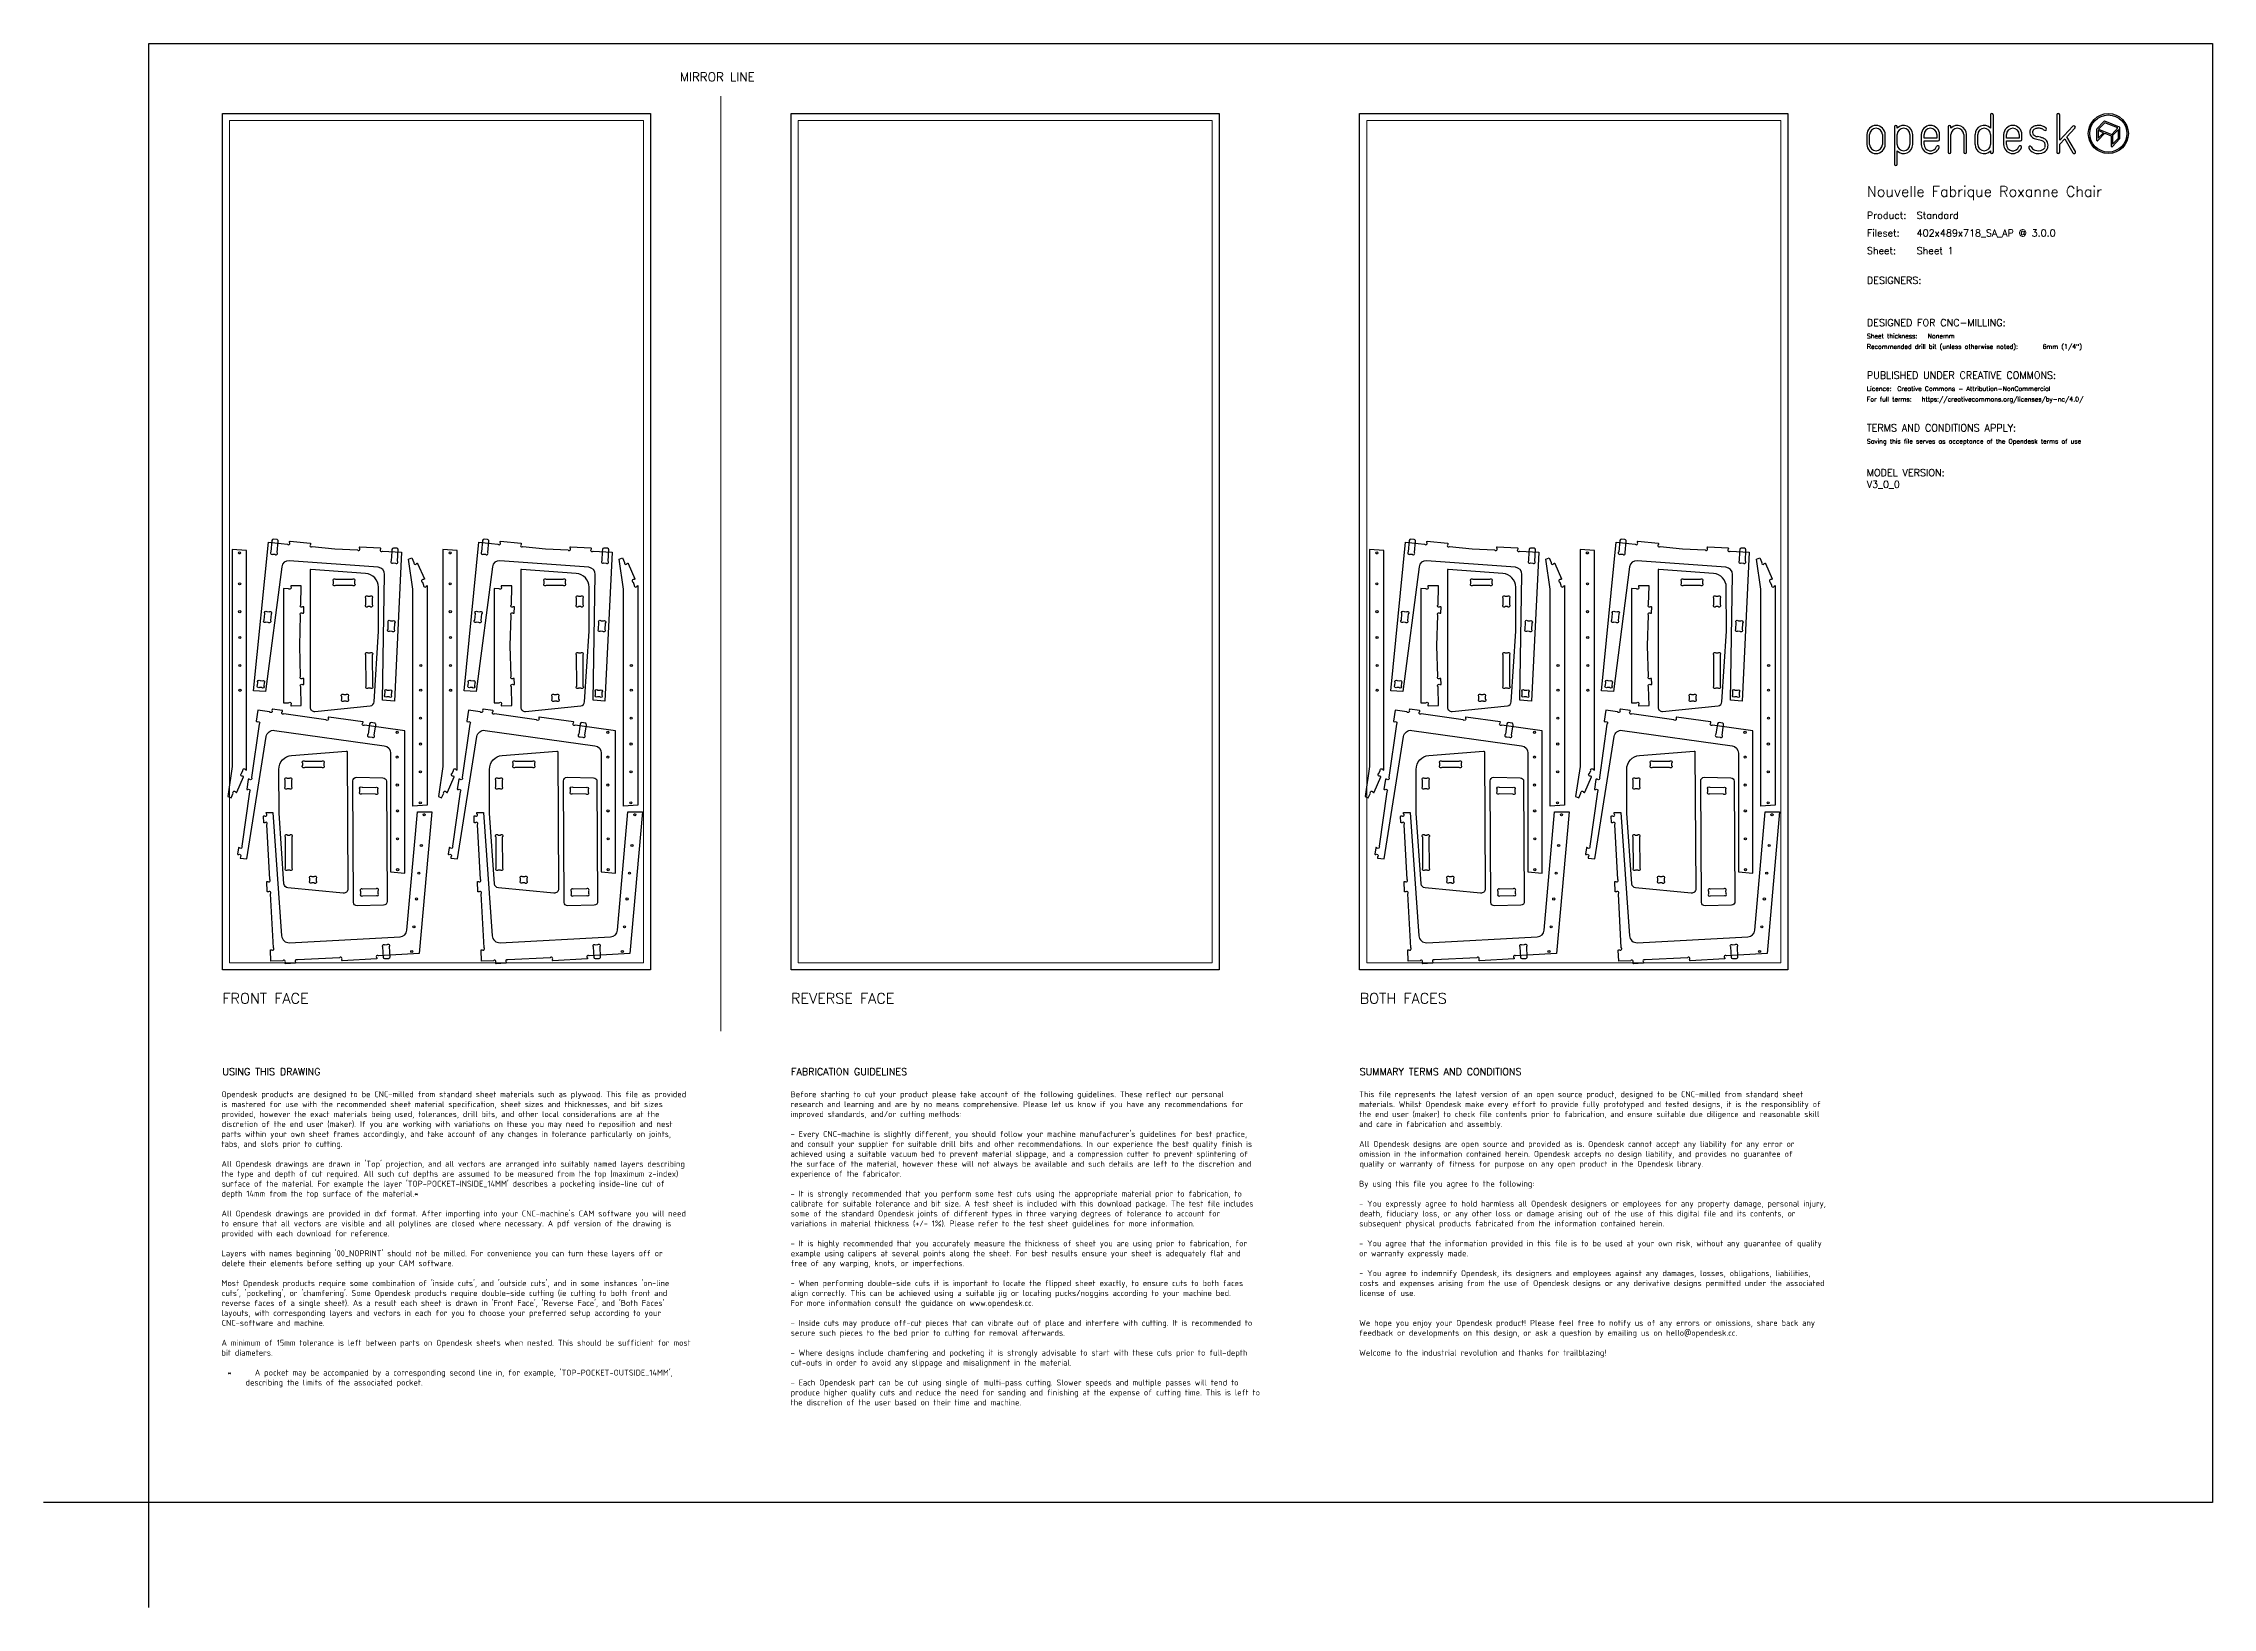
# Model space of a CAD drawing. Header units: millimetres. Extents: x -300 to 5880, y -300 to 4158.
import ezdxf
from ezdxf.enums import TextEntityAlignment as Align

# ---------------------------------------------------------------- set-up
doc = ezdxf.new("R2010")
doc.units = ezdxf.units.MM
doc.layers.add('00-NOPRINT_TEXT', color=7, linetype='Continuous', lineweight=25)
doc.layers.add('00_NOPRINT_TOLERANCE', color=7, linetype='Continuous', lineweight=5)
for name, color, linetype, lineweight, true_color in [('BOARD_$TH-NOMINAL', 3, 'Continuous', 30, 0x00ff00), ('TOP-CUT-OUTSIDE_18.000MM', 220, 'Continuous', 25, 0xff00d1), ('TOP-HOLE-6.000MM-DIAM_15.000MM', 20, 'Continuous', 25, 0xff2400), ('TOP-HOLE-6.000MM-DIAM_18.000MM', 3, 'Continuous', 25, 0x00ff0c), ('TOP-POCKET-INSIDE_9.000MM', 60, 'Continuous', 25, 0xb0ff00)]:
    doc.layers.add(name, color=color, linetype=linetype, lineweight=lineweight, true_color=true_color)
doc.styles.add('OD-ISOCP-17_221', font='isocp.shx')
doc.styles.add('OD-ISOCP-17_222', font='isocp.shx')
doc.styles.add('OD-ISOCP-17_223', font='isocp.shx')
doc.styles.add('OD-ISOCP-17_224', font='isocp.shx')
doc.styles.add('OD-ISOCP-17_225', font='isocp.shx')
doc.styles.add('OD-ISOCP-17_226', font='isocp.shx')
doc.styles.add('OD-ISOCP-17_227', font='isocp.shx')
doc.styles.add('OD-ISOCP-17_228', font='isocp.shx')
doc.styles.add('OD-ISOCP-17_229', font='isocp.shx')
doc.styles.add('OD-ISOCP-17_230', font='isocp.shx')
doc.styles.add('OD-ISOCP-17_231', font='isocp.shx')
doc.styles.add('OD-ISOCP-17_232', font='isocp.shx')
doc.styles.add('OD-ISOCP-17_233', font='isocp.shx')
doc.styles.add('OD-ISOCP-17_234', font='isocp.shx')
doc.styles.add('OD-ISOCP-17_235', font='isocp.shx')
doc.styles.add('OD-ISOCP-17_236', font='isocp.shx')
doc.styles.add('OD-ISOCP-17_237', font='isocp.shx')
doc.styles.add('OD-ISOCP-17_238', font='isocp.shx')
doc.styles.add('OD-ISOCP-17_239', font='isocp.shx')
doc.styles.add('OD-ISOCP-17_240', font='isocp.shx')
doc.styles.add('OD-ISOCP-17_241', font='isocp.shx')
doc.styles.add('OD-ISOCP-17_242', font='isocp.shx')
doc.styles.add('OD-ISOCP-17_243', font='isocp.shx')
doc.styles.add('OD-ISOCP-17_244', font='isocp.shx')
doc.styles.add('OD-ISOCP-17_245', font='isocp.shx')
doc.styles.add('OD-ISOCP-17_246', font='isocp.shx')
doc.styles.add('OD-ISOCP-17_247', font='isocp.shx')
doc.styles.add('OD-ISOCP-17_248', font='isocp.shx')
doc.styles.add('OD-ISOCP-17_249', font='isocp.shx')
doc.styles.add('OD-ISOCP-17_250', font='isocp.shx')
doc.styles.add('OD-ISOCP-17_251', font='isocp.shx')
doc.styles.add('OD-ISOCP-17_252', font='isocp.shx')
doc.styles.add('OD-ISOCP-17_253', font='isocp.shx')
doc.styles.add('OD-ISOCP-17_254', font='isocp.shx')
doc.styles.add('OD-ISOCP-17_255', font='isocp.shx')
doc.styles.add('OD-ISOCP-17_256', font='isocp.shx')
doc.styles.add('OD-ISOCP-17_257', font='isocp.shx')
doc.styles.add('OD-ISOCP-17_258', font='isocp.shx')
doc.styles.add('OD-ISOCP-17_259', font='isocp.shx')
doc.styles.add('OD-ISOCP-17_260', font='isocp.shx')
doc.styles.add('OD-ISOCP-17_261', font='isocp.shx')
doc.styles.add('OD-ISOCP-17_262', font='isocp.shx')
doc.styles.add('OD-ISOCP-17_263', font='isocp.shx')
doc.styles.add('OD-ISOCP-17_264', font='isocp.shx')
doc.styles.add('OD-ISOCP-17_265', font='isocp.shx')
doc.styles.add('OD-ISOCP-17_266', font='isocp.shx')
doc.styles.add('OD-ISOCP-17_267', font='isocp.shx')
doc.styles.add('OD-ISOCP-17_268', font='isocp.shx')
doc.styles.add('OD-ISOCP-17_269', font='isocp.shx')
doc.styles.add('OD-ISOCP-17_270', font='isocp.shx')
doc.styles.add('OD-ISOCP-17_271', font='isocp.shx')
doc.styles.add('OD-ISOCP-17_272', font='isocp.shx')
doc.styles.add('OD-ISOCP-17_273', font='isocp.shx')
doc.styles.add('OD-ISOCP-17_274', font='isocp.shx')
doc.styles.add('OD-ISOCP-17_275', font='isocp.shx')
doc.styles.add('OD-ISOCP-17_276', font='isocp.shx')
doc.styles.add('OD-ISOCP-17_277', font='isocp.shx')
doc.styles.add('OD-ISOCP-17_278', font='isocp.shx')
doc.styles.add('OD-ISOCP-17_279', font='isocp.shx')
doc.styles.add('OD-ISOCP-17_280', font='isocp.shx')
doc.styles.add('OD-ISOCP-17_281', font='isocp.shx')
doc.styles.add('OD-ISOCP-17_282', font='isocp.shx')
doc.styles.add('OD-ISOCP-17_283', font='isocp.shx')
doc.styles.add('OD-ISOCP-17_284', font='isocp.shx')
doc.styles.add('OD-ISOCP-17_285', font='isocp.shx')
doc.styles.add('OD-ISOCP-17_286', font='isocp.shx')
doc.styles.add('OD-ISOCP-17_287', font='isocp.shx')
doc.styles.add('OD-ISOCP-17_288', font='isocp.shx')
doc.styles.add('OD-SIMPLEX-13_86', font='simplex.shx')
doc.styles.add('OD-SIMPLEX-20_82', font='simplex.shx')
doc.styles.add('OD-SIMPLEX-20_86', font='simplex.shx')
doc.styles.add('OD-SIMPLEX-20_87', font='simplex.shx')
doc.styles.add('OD-SIMPLEX-20_88', font='simplex.shx')
doc.styles.add('OD-SIMPLEX-25_89', font='simplex.shx')
doc.styles.add('OD-SIMPLEX-30_83', font='simplex.shx')
doc.styles.add('OD-SIMPLEX-30_87', font='simplex.shx')
doc.styles.add('OD-SIMPLEX-30_88', font='simplex.shx')
doc.styles.add('OD-SIMPLEX-30_89', font='simplex.shx')

# ---------------------------------------------------------------- blocks, each defined once
blk = doc.blocks.new('Borders Opendesk_7')
at = {"layer": '00-NOPRINT_TEXT'}
for p, q in [((0, 4158), (5880, 4158)), ((0, 0), (0, 4158)), ((5880, 4158), (5880, 0)), ((4895, 3898), (4895, 3870.1)), ((4902.9, 3870.1), (4902.9, 3898)), ((4939.3, 3898), (4939.3, 3870.1)), ((4947.3, 3870.1), (4947.3, 3898)), ((4973.4, 3920.1), (4973.4, 3814.1)), ((4981.3, 3916.7), (4981.3, 3920.1)), ((4981.3, 3870.1), (4981.3, 3898)), ((5017.7, 3898), (5017.7, 3870.1)), ((5025.6, 3870.1), (5025.6, 3898)), ((5050, 3898), (5050, 3870.1)), ((5058, 3888.1), (5058, 3898)), ((5094.4, 3898), (5094.4, 3888.1)), ((5102.3, 3884.1), (5102.3, 3898)), ((5126.6, 3920.1), (5126.6, 3848)), ((5134.5, 3916.7), (5134.5, 3920.1)), ((5134.5, 3848), (5134.5, 3898)), ((5170.9, 3898), (5170.9, 3848)), ((5178.9, 3848), (5178.9, 3898)), ((5203, 3898), (5203, 3870.1)), ((5211, 3870.1), (5211, 3898)), ((5247.4, 3954), (5247.4, 3916.7)), ((5247.4, 3898), (5247.4, 3870.1)), ((5255.3, 3848), (5255.3, 3954)), ((5284.6, 3898), (5284.6, 3870.1)), ((5292.6, 3888.1), (5292.6, 3898)), ((5329, 3898), (5329, 3888.1)), ((5336.9, 3884.1), (5336.9, 3898)), ((5436.4, 3954), (5436.4, 3848)), ((5444.4, 3881.9), (5444.4, 3954)), ((5482.1, 3922), (5444.4, 3881.9)), ((5464.8, 3892.1), (5487.9, 3916.6)), ((5549.5, 3912.6), (5549.5, 3882.2)), ((5570.5, 3935.8), (5550.1, 3914)), ((5553.1, 3880.8), (5572.9, 3901.9)), ((5553.7, 3909.6), (5553.7, 3887.4)), ((5568.8, 3903.5), (5553.7, 3909.6)), ((5553.7, 3887.4), (5568.8, 3903.5)), ((5572.6, 3931.9), (5555.2, 3913.4)), ((5555.2, 3913.4), (5592.6, 3898.3)), ((5610, 3916.9), (5572.6, 3931.9)), ((5614.4, 3919.6), (5572.8, 3936.3)), ((5572.9, 3901.9), (5591.1, 3894.5)), ((5591.1, 3894.5), (5591.1, 3865.5)), ((5592.6, 3898.3), (5610, 3916.9)), ((5611.5, 3912.4), (5595.2, 3895.1)), ((5595.2, 3895.1), (5595.2, 3870.7)), ((5611.5, 3888.1), (5611.5, 3912.4)), ((5615.7, 3887.3), (5615.7, 3917.6)), ((4981.3, 3814.1), (4981.3, 3851.4)), ((5094.4, 3888.1), (5058, 3888.1)), ((5058, 3870.1), (5058, 3880.1)), ((5058, 3880.1), (5098.3, 3880.1)), ((5247.4, 3851.4), (5247.4, 3848)), ((5329, 3888.1), (5292.6, 3888.1)), ((5292.6, 3870.1), (5292.6, 3880.1)), ((5292.6, 3880.1), (5332.9, 3880.1)), ((5444.4, 3870.4), (5459.1, 3886)), ((5444.4, 3848), (5444.4, 3870.4)), ((5459.1, 3886), (5482.1, 3846)), ((5489, 3850), (5464.8, 3892.1)), ((5594.7, 3864.1), (5615.1, 3885.8)), ((5595.2, 3870.7), (5611.5, 3888.1)), ((0, 0), (-300, 0)), ((0, -300), (0, 0)), ((5880, 0), (0, 0))]:
    blk.add_line(p, q, dxfattribs=at)
for radius in [57, 52.9]:
    blk.add_circle((5582.9, 3901), radius, dxfattribs=at)
for centre, radius, start, end in [((5251.3, 3954), 3.97, 0, 180), ((5440.4, 3954), 3.97, 0, 180), ((4921.1, 3898), 26.1, 0, 180), ((4921.1, 3898), 18.2, 0, 180), ((4977.3, 3920.1), 3.97, 0, 180), ((4999.5, 3898), 26.1, 0, 134.13157), ((4999.5, 3898), 18.2, 0, 180), ((5076.2, 3898), 26.1, 0, 180), ((5076.2, 3898), 18.2, 0, 180), ((5130.6, 3920.1), 3.97, 0, 180), ((5152.7, 3898), 26.1, 0, 134.13157), ((5152.7, 3898), 18.2, 0, 180), ((5229.2, 3898), 26.1, 45.86843, 180), ((5229.2, 3898), 18.2, 0, 180), ((5310.8, 3898), 26.1, 0, 180), ((5310.8, 3898), 18.2, 0, 180), ((5377.2, 3904.5), 18.3, 167.09639, 235.84532), ((5375.9, 3904.8), 16.9, 150.51394, 167.04891), ((5377.5, 3903.4), 19, 138.98821, 149.26699), ((5377.5, 3903.4), 19, 127.9168, 138.98821), ((5380.5, 3899.5), 24, 111.70118, 127.9168), ((5377.2, 3904.5), 10.3, 167.96032, 235.86134), ((5375.9, 3904.8), 8.99, 151.05191, 168.02381), ((5377.5, 3903.4), 11.1, 138.98821, 148.80915), ((5377.5, 3903.4), 11.1, 127.9168, 138.98821), ((5380.5, 3899.5), 16, 111.70118, 127.9168), ((5382, 3911.6), 18.9, 235.85111, 248.09121), ((5383.5, 3891.9), 32.1, 90, 111.70118), ((5383.5, 3891.9), 24.2, 90, 111.70118), ((5388.7, 3928.4), 37, 248.09121, 257.53847), ((5383.5, 3878.8), 45.3, 80.71035, 90), ((5383.5, 3878.8), 37.3, 80.71035, 90), ((5385.9, 3893.2), 22.7, 71.50348, 80.71035), ((5385.9, 3893.2), 30.7, 71.50348, 80.71035), ((5387.1, 3896.7), 19, 61.03556, 71.50348), ((5387.1, 3896.7), 26.9, 61.03556, 71.50348), ((5387.1, 3896.7), 19, 46.7983, 61.03556), ((5387.1, 3896.7), 26.9, 46.7983, 61.03556), ((5402.8, 3913.5), 3.97, 226.7983, 46.7983), ((5485, 3919.3), 3.97, 316.71352, 136.71352), ((5551.6, 3912.6), 2.06, 136.76961, 180), ((5572, 3934.4), 2.06, 68.07144, 136.76961), ((5613.6, 3917.6), 2.06, 0, 68.07144), ((4921.1, 3870.1), 26.1, 180, 0), ((4921.1, 3870.1), 18.2, 180, 0), ((4999.5, 3870.1), 18.2, 180, 0), ((4999.5, 3870.1), 26.1, 225.86843, 0), ((5076.2, 3870.1), 26.1, 180, 340.02575), ((5076.2, 3870.1), 18.2, 180, 340.02575), ((5097, 3862.6), 3.97, 340.02575, 160.02575), ((5098.3, 3884.1), 3.97, 270, 0), ((5130.6, 3848), 3.97, 180, 0), ((5174.9, 3848), 3.97, 180, 0), ((5229.2, 3870.1), 26.1, 180, 314.13157), ((5229.2, 3870.1), 18.2, 180, 0), ((5251.3, 3848), 3.97, 180, 0), ((5310.8, 3870.1), 26.1, 180, 340.02575), ((5310.8, 3870.1), 18.2, 180, 340.02575), ((5331.6, 3862.6), 3.97, 340.02575, 160.02575), ((5332.9, 3884.1), 3.97, 270, 0), ((5359.7, 3861.7), 3.97, 24.78597, 204.78597), ((5380.2, 3871.2), 26.6, 204.78597, 247.9544), ((5380.2, 3871.2), 18.7, 204.78597, 247.9544), ((5382, 3911.6), 26.9, 235.85111, 248.09121), ((5383.5, 3879.3), 35.4, 247.9544, 298.20261), ((5388.7, 3928.4), 44.9, 248.09121, 257.53847), ((5383.5, 3879.3), 27.4, 247.9544, 298.20261), ((5300, 3526.6), 366.5, 76.19474, 77.53847), ((5300, 3526.6), 374.5, 76.19474, 77.53847), ((5372.7, 3822.5), 61.9, 69.1442, 76.19474), ((5372.7, 3822.5), 69.8, 69.1442, 76.19474), ((5389.5, 3866.6), 14.6, 38.92909, 69.1442), ((5390.6, 3866.1), 12.5, 298.20261, 343.80333), ((5389.5, 3866.6), 22.5, 38.92909, 69.1442), ((5390.6, 3866.1), 20.4, 298.20261, 343.80333), ((5393.9, 3870.2), 8.99, 17.58344, 38.92909), ((5385.6, 3867.6), 17.6, 343.80333, 17.58344), ((5393.9, 3870.2), 16.9, 17.58344, 38.92909), ((5385.6, 3867.6), 25.5, 343.80333, 17.58344), ((5440.4, 3848), 3.97, 180, 0), ((5485.5, 3848), 3.97, 209.84173, 29.84173), ((5551.6, 3882.2), 2.06, 180, 316.76961), ((5593.2, 3865.5), 2.06, 180, 316.76961), ((5613.6, 3887.3), 2.06, 316.76961, 0), ((4977.3, 3814.1), 3.97, 180, 0)]:
    blk.add_arc(centre, radius, start, end, dxfattribs=at)
at = {"layer": '00_NOPRINT_TOLERANCE', "ltscale": 0.379202}
for p, q in [((210, 3958), (1430, 3958)), ((210, 1518), (210, 3958)), ((1430, 3958), (1430, 1518)), ((1830, 3958), (3050, 3958)), ((1830, 1518), (1830, 3958)), ((3050, 3958), (3050, 1518)), ((3450, 3958), (4670, 3958)), ((3450, 1518), (3450, 3958)), ((4670, 3958), (4670, 1518)), ((1430, 1518), (210, 1518)), ((3050, 1518), (1830, 1518)), ((4670, 1518), (3450, 1518))]:
    blk.add_line(p, q, dxfattribs=at)
at = {"layer": '00_NOPRINT_TOLERANCE', "ltscale": 0.379043}
blk.add_line((1630, 1343.2), (1630, 4008), dxfattribs=at)
at = {"layer": '00_NOPRINT_TOLERANCE', "ltscale": 0.380876}
for p, q in [((230, 3938), (1410, 3938)), ((1850, 3938), (3030, 3938)), ((3470, 3938), (4650, 3938)), ((1410, 1538), (230, 1538)), ((3030, 1538), (1850, 1538)), ((4650, 1538), (3470, 1538))]:
    blk.add_line(p, q, dxfattribs=at)
at = {"layer": '00_NOPRINT_TOLERANCE', "ltscale": 0.380023}
for p, q in [((230, 1538), (230, 3938)), ((1410, 3938), (1410, 1538)), ((1850, 1538), (1850, 3938)), ((3030, 3938), (3030, 1538)), ((3470, 1538), (3470, 3938)), ((4650, 3938), (4650, 1538))]:
    blk.add_line(p, q, dxfattribs=at)
at = {"layer": 'BOARD_$TH-NOMINAL'}
for p, q in [((210, 3958), (1430, 3958)), ((210, 1518), (210, 3958)), ((1430, 3958), (1430, 1518)), ((1830, 3958), (3050, 3958)), ((1830, 1518), (1830, 3958)), ((3050, 3958), (3050, 1518)), ((3450, 3958), (4670, 3958)), ((3450, 1518), (3450, 3958)), ((4670, 3958), (4670, 1518)), ((1430, 1518), (210, 1518)), ((3050, 1518), (1830, 1518)), ((4670, 1518), (3450, 1518))]:
    blk.add_line(p, q, dxfattribs=at)
at = {"layer": '00-NOPRINT_TEXT'}
for s, height, style, p in [('MIRROR LINE', 25, 'OD-SIMPLEX-25_89', (1513.3, 4049.9)), ('Nouvelle Fabrique Roxanne Chair', 30, 'OD-SIMPLEX-30_83', (4895, 3720.9)), ('Product:', 20, 'OD-SIMPLEX-20_82', (4895, 3657.9)), ('Standard', 20, 'OD-SIMPLEX-20_82', (5036.9, 3657.9)), ('Fileset:', 20, 'OD-SIMPLEX-20_82', (4895, 3607.7)), ('402x489x718_SA_AP @ 3.0.0', 20, 'OD-SIMPLEX-20_82', (5036.9, 3607.6)), ('Sheet:', 20, 'OD-SIMPLEX-20_82', (4895, 3557.4)), ('Sheet 1', 20, 'OD-SIMPLEX-20_82', (5036.9, 3557.5)), ('DESIGNERS:', 20, 'OD-SIMPLEX-20_82', (4895, 3472.4)), ('DESIGNED FOR CNC-MILLING:', 20, 'OD-SIMPLEX-20_82', (4895, 3352.4)), ('Sheet thickness:', 13, 'OD-SIMPLEX-13_86', (4895, 3317.4)), ('Recommended drill bit (unless otherwise noted):', 13, 'OD-SIMPLEX-13_86', (4895, 3287.4)), ('Nonemm', 13, 'OD-SIMPLEX-13_86', (5068.3, 3317.4)), ('6mm (1/4")', 13, 'OD-SIMPLEX-13_86', (5395.5, 3287.4)), ('PUBLISHED UNDER CREATIVE COMMONS:', 20, 'OD-SIMPLEX-20_82', (4895, 3202.4)), ('Licence:', 13, 'OD-SIMPLEX-13_86', (4895, 3167.4)), ('Creative Commons - Attribution-NonCommercial', 13, 'OD-SIMPLEX-13_86', (4981.5, 3167.4)), ('https://creativecommons.org/licenses/by-nc/4.0/', 13, 'OD-SIMPLEX-13_86', (5051.1, 3137.4)), ('For full terms:', 13, 'OD-SIMPLEX-13_86', (4895, 3137.4)), ('TERMS AND CONDITIONS APPLY:', 20, 'OD-SIMPLEX-20_82', (4895, 3052.3)), ('Saving this file serves as acceptance of the Opendesk terms of use ', 13, 'OD-SIMPLEX-13_86', (4895, 3017.3))]:
    blk.add_text(s, height=height, dxfattribs=dict(at, style=style)).set_placement(p)
at = {"layer": '00-NOPRINT_TEXT', "color": 7}
for s, height, style, p in [('FRONT FACE', 30, 'OD-SIMPLEX-30_89', (210, 1451.3)), ('REVERSE FACE', 30, 'OD-SIMPLEX-30_88', (1830, 1451.3)), ('BOTH FACES', 30, 'OD-SIMPLEX-30_87', (3450, 1451.3)), ('USING THIS DRAWING', 20, 'OD-SIMPLEX-20_88', (210, 1237.4)), ('FABRICATION GUIDELINES', 20, 'OD-SIMPLEX-20_87', (1830, 1237.4)), ('SUMMARY TERMS AND CONDITIONS', 20, 'OD-SIMPLEX-20_86', (3450, 1237.4))]:
    blk.add_text(s, height=height, dxfattribs=dict(at, style=style)).set_placement(p, align=Align.TOP_LEFT)
for s, style, p in [('Opendesk products are designed to be CNC-milled from standard sheet materials such as plywood. This file as provided', 'OD-ISOCP-17_265', (207.4, 1154.7)), ('is mastered for use with the recommended sheet material specification, sheet sizes and thicknesses, and bit sizes', 'OD-ISOCP-17_266', (207.4, 1126.3)), ('provided, however the exact materials being used, tolerances, drill bits, and other local considerations are at the', 'OD-ISOCP-17_267', (207.4, 1098)), ('research and learning and are by no means comprehensive. Please let us know if you have any recommendations for', 'OD-ISOCP-17_241', (1828.7, 1126.3)), ('Before starting to cut your product please take account of the following guidelines. These reflect our personal', 'OD-ISOCP-17_240', (1828.7, 1154.7)), ('improved standards, and/or cutting methods:', 'OD-ISOCP-17_242', (1828.7, 1098)), ('the end user (maker) to check file contents prior to fabrication, and ensure suitable due diligence and reasonable skill', 'OD-ISOCP-17_223', (3448.5, 1098)), ('This file represents the latest version of an open source product, designed to be CNC-milled from standard sheet', 'OD-ISOCP-17_221', (3448.5, 1154.7)), ('materials. Whilst Opendesk make every effort to provide fully prototyped and tested designs, it is the responsiblity of', 'OD-ISOCP-17_222', (3448.5, 1126.3)), ('parts within your own sheet frames accordingly, and take account of any changes in tolerance particularly on joints,', 'OD-ISOCP-17_269', (207.4, 1041.3)), ('discretion of the end user (maker). If you are working with variations on these you may need to reposition and nest', 'OD-ISOCP-17_268', (208.1, 1069.7)), ("- Every CNC-machine is slightly different, you should follow your machine manufacturer's guidelines for best practice,", 'OD-ISOCP-17_243', (1828.7, 1041.3)), ('and care in fabrication and assembly.', 'OD-ISOCP-17_224', (3448.5, 1069.7)), ('tabs, and slots prior to cutting.', 'OD-ISOCP-17_270', (207.4, 1013)), ('and consult your supplier for suitable drill bits and other recommendations. In our experience the best quality finish is', 'OD-ISOCP-17_244', (1828.7, 1013)), ('achieved using a suitable vacuum bed to prevent material slippage, and a compression cutter to prevent splintering of', 'OD-ISOCP-17_245', (1828.7, 984.7)), ('All Opendesk designs are open source and provided as is. Opendesk cannot accept any liability for any error or', 'OD-ISOCP-17_225', (3448.5, 1013)), ('omission in the information contained herein. Opendesk accepts no design liability, and provides no guarantee of', 'OD-ISOCP-17_226', (3448.5, 984.7)), ('the type and depth of cut required. All such cut depths are assumed to be measured from the top (maximum z-index)', 'OD-ISOCP-17_272', (207.4, 928)), ("All Opendesk drawings are drawn in 'Top' projection, and all vectors are arranged into suitably named layers describing", 'OD-ISOCP-17_271', (207.4, 956.3)), ('the surface of the material, however these will not always be available and such details are left to the discretion and', 'OD-ISOCP-17_246', (1828.7, 956.3)), ('experience of the fabricator.', 'OD-ISOCP-17_247', (1829.2, 928)), ('quality or warranty of fitness for purpose on any open product in the Opendesk library.', 'OD-ISOCP-17_227', (3449.1, 956.3)), ('depth 14mm from the top surface of the material.*', 'OD-ISOCP-17_274', (207.4, 871.3)), ("surface of the material. For example the layer 'TOP-POCKET-INSIDE_14MM' describes a pocketing inside-line cut of", 'OD-ISOCP-17_273', (208, 899.7)), ('- It is strongly recommended that you perform some test cuts using the appropriate material prior to fabrication, to', 'OD-ISOCP-17_248', (1828.7, 871.3)), ('By using this file you agree to the following:', 'OD-ISOCP-17_228', (3448.5, 899.7)), ('to ensure that all vectors are visible and all polylines are closed where necessary. A pdf version of the drawing is', 'OD-ISOCP-17_276', (207.4, 786.3)), ("All Opendesk drawings are provided in dxf format. After importing into your CNC-machine's CAM software you will need", 'OD-ISOCP-17_275', (207.4, 814.7)), ('variations in material thickness (+/- 1%). Please refer to the test sheet guidelines for more information.', 'OD-ISOCP-17_251', (1828.7, 786.3)), ('some of the standard Opendesk joints of different types in three varying degrees of tolerance to account for', 'OD-ISOCP-17_250', (1829.2, 814.7)), ('calibrate for suitable tolerance and bit size. A test sheet is included with this download package. The test file includes', 'OD-ISOCP-17_249', (1829.3, 843)), ('- You expressly agree to hold harmless all Opendesk designers or employees for any property damage, personal injury,', 'OD-ISOCP-17_229', (3448.5, 843)), ('subsequent physical products fabricated from the information contained herein.', 'OD-ISOCP-17_231', (3449, 786.3)), ('death, fiduciary loss, or any other loss or damage arising out of the use of this digital file and its contents, or', 'OD-ISOCP-17_230', (3449.1, 814.7)), ('provided with each download for reference.', 'OD-ISOCP-17_277', (207.4, 758)), ('- It is highly recommended that you accurately measure the thickness of sheet you are using prior to fabrication, for', 'OD-ISOCP-17_252', (1828.7, 729.7)), ('- You agree that the information provided in this file is to be used at your own risk, without any guarantee of quality', 'OD-ISOCP-17_232', (3448.5, 729.7)), ("Layers with names beginning '00_NOPRINT' should not be milled. For convenience you can turn these layers off or", 'OD-ISOCP-17_278', (207.4, 701.3)), ('delete their elements before setting up your CAM software.', 'OD-ISOCP-17_279', (208.1, 673)), ('free of any warping, knots, or imperfections.', 'OD-ISOCP-17_254', (1828.7, 673)), ('example using calipers at several points along the sheet. For best results ensure your sheet is adequately flat and', 'OD-ISOCP-17_253', (1829.2, 701.3)), ('or warranty expressly made.', 'OD-ISOCP-17_233', (3448.5, 701.3)), ("Most Opendesk products require some combination of 'inside cuts', and 'outside cuts', and in some instances 'on-line", 'OD-ISOCP-17_280', (207.4, 616.3)), ('- When performing double-side cuts it is important to locate the flipped sheet exactly, to ensure cuts to both faces', 'OD-ISOCP-17_255', (1828.7, 616.3)), ('- You agree to indemnify Opendesk, its designers and employees against any damages, losses, obligations, liabilities,', 'OD-ISOCP-17_234', (3448.5, 644.7)), ('costs and expenses arising from the use of Opendesk designs or any derivative designs permitted under the associated', 'OD-ISOCP-17_235', (3449.1, 616.3)), ("reverse faces of a single sheet). As a result each sheet is drawn in 'Front Face', 'Reverse Face', and 'Both Faces'", 'OD-ISOCP-17_282', (207.4, 559.7)), ("cuts', 'pocketing', or 'chamfering'. Some Opendesk products require double-side cutting (ie cutting to both front and", 'OD-ISOCP-17_281', (208.1, 588)), ('align correctly. This can be achieved using a suitable jig or locating pucks/noggins according to your machine bed.', 'OD-ISOCP-17_256', (1828.7, 588)), ('For more information consult the guidance on www.opendesk.cc.', 'OD-ISOCP-17_257', (1828.7, 559.7)), ('license of use.', 'OD-ISOCP-17_236', (3448.8, 588)), ('layouts, with corresponding layers and vectors in each for you to choose your preferred setup according to your', 'OD-ISOCP-17_283', (207.8, 531.3)), ('CNC-software and machine.', 'OD-ISOCP-17_284', (208.2, 503)), ('- Inside cuts may produce off-cut pieces that can vibrate out of place and interfere with cutting. It is recommended to', 'OD-ISOCP-17_258', (1828.7, 503)), ('We hope you enjoy your Opendesk product! Please feel free to notify us of any errors or omissions, share back any', 'OD-ISOCP-17_237', (3448.5, 503)), ('A minimum of 15mm tolerance is left between parts on Opendesk sheets when nested. This should be sufficient for most', 'OD-ISOCP-17_285', (207.4, 446.3)), ('bit diameters.', 'OD-ISOCP-17_286', (207.4, 418)), ('- Where designs include chamfering and pocketing it is strongly advisable to start with these cuts prior to full-depth', 'OD-ISOCP-17_260', (1828.7, 418)), ('secure such pieces to the bed prior to cutting for removal afterwards.', 'OD-ISOCP-17_259', (1829.2, 474.7)), ('Welcome to the industrial revolution and thanks for trailblazing!', 'OD-ISOCP-17_239', (3448.5, 418)), ('feedback or developments on this design, or ask a question by emailing us on hello@opendesk.cc.', 'OD-ISOCP-17_238', (3448.5, 474.7)), ("*      A pocket may be accompanied by a corresponding second line in, for example, 'TOP-POCKET-OUTSIDE_14MM',", 'OD-ISOCP-17_287', (224.4, 361.3)), ('cut-outs in order to avoid any slippage and misalignment in the material.', 'OD-ISOCP-17_261', (1829.3, 389.7)), ('describing the limits of the associated pocket.', 'OD-ISOCP-17_288', (276.1, 333)), ('- Each Opendesk part can be cut using single of multi-pass cutting. Slower speeds and multiple passes will tend to', 'OD-ISOCP-17_262', (1828.7, 333)), ('produce higher quality cuts and reduce the need for sanding and finishing at the expense of cutting time. This is left to', 'OD-ISOCP-17_263', (1828.7, 304.7)), ('the discretion of the user based on their time and machine.', 'OD-ISOCP-17_264', (1828.7, 276.3))]:
    blk.add_text(s, height=17, dxfattribs=dict(at, style=style)).set_placement(p)

msp = doc.modelspace()

# ---------------------------------------------------------------- linework, layer by layer
at = {"layer": 'TOP-CUT-OUTSIDE_18.000MM'}
for points in [[(594.6, 2714.2, 1.010064), (600.4, 2719.8), (600.5, 2722, -0.414214), (601.6, 2722.9), (659.5, 2720.2, -0.414214), (660.4, 2719.1), (660.3, 2716.7, 1.010064), (665.9, 2710.9), (720.1, 2708.3), (700, 2283.8), (666.1, 2286.2), (672.1, 2644.5, 0.398924), (653.5, 2664.8), (400.5, 2683.4, 0.398924), (379.1, 2666.1), (332.7, 2310.7), (298.8, 2313.2), (341, 2736.2), (395, 2730.8, 1.010064), (401.4, 2735.7), (401.6, 2738.1, -0.414214), (402.7, 2739), (460.4, 2733.3, -0.414214), (461.3, 2732.2), (461.1, 2730, 1.010064), (466, 2723.7), (530.2, 2717.3)], [(1001.6, 2738.1, -0.414214), (1002.7, 2739), (1060.4, 2733.3, -0.414214), (1061.3, 2732.2), (1061.1, 2730, 1.010064), (1066, 2723.7), (1130.2, 2717.3), (1194.6, 2714.2, 1.010064), (1200.4, 2719.8), (1200.5, 2722, -0.414214), (1201.6, 2722.9), (1259.5, 2720.2, -0.414214), (1260.4, 2719.1), (1260.3, 2716.7, 1.010064), (1265.9, 2710.9), (1320.1, 2708.3), (1300, 2283.8), (1266.1, 2286.2), (1272.1, 2644.5, 0.398924), (1253.5, 2664.8), (1000.5, 2683.4, 0.398924), (979.1, 2666.1), (932.7, 2310.7), (898.8, 2313.2), (941, 2736.2), (995, 2730.8, 1.010064), (1001.4, 2735.7)], [(3834.6, 2714.2, 1.010064), (3840.4, 2719.8), (3840.5, 2722, -0.414214), (3841.6, 2722.9), (3899.5, 2720.2, -0.414214), (3900.4, 2719.1), (3900.3, 2716.7, 1.010064), (3905.9, 2710.9), (3960.1, 2708.3), (3940, 2283.8), (3906.1, 2286.2), (3912.1, 2644.5, 0.398924), (3893.5, 2664.8), (3640.5, 2683.4, 0.398924), (3619.1, 2666.1), (3572.7, 2310.7), (3538.8, 2313.2), (3581, 2736.2), (3635, 2730.8, 1.010064), (3641.4, 2735.7), (3641.6, 2738.1, -0.414214), (3642.7, 2739), (3700.4, 2733.3, -0.414214), (3701.3, 2732.2), (3701.1, 2730, 1.010064), (3706, 2723.7), (3770.2, 2717.3)], [(4241.6, 2738.1, -0.414214), (4242.7, 2739), (4300.4, 2733.3, -0.414214), (4301.3, 2732.2), (4301.1, 2730, 1.010064), (4306, 2723.7), (4370.2, 2717.3), (4434.6, 2714.2, 1.010064), (4440.4, 2719.8), (4440.5, 2722, -0.414214), (4441.6, 2722.9), (4499.5, 2720.2, -0.414214), (4500.4, 2719.1), (4500.3, 2716.7, 1.010064), (4505.9, 2710.9), (4560.1, 2708.3), (4540, 2283.8), (4506.1, 2286.2), (4512.1, 2644.5, 0.398924), (4493.5, 2664.8), (4240.5, 2683.4, 0.398924), (4219.1, 2666.1), (4172.7, 2310.7), (4138.8, 2313.2), (4181, 2736.2), (4235, 2730.8, 1.010064), (4241.4, 2735.7)], [(238, 2099.1, -0.036712), (237.8, 2096.9), (225.3, 2012.1), (234.6, 2008), (240.4, 2021.2, -1.009807), (247.8, 2024.1), (249.8, 2023.2, 0.414214), (251.1, 2023.7), (270.4, 2067.7, 0.414214), (269.9, 2069), (267.7, 2070, -1.010051), (264.8, 2077.4), (268.3, 2085.5, -1.010051), (275.8, 2088.4), (278.8, 2087.1), (278.8, 2712.4), (238, 2716)], [(631.2, 2270.2, 0.366679), (642, 2281.4), (654.9, 2482.7), (654.6, 2608, 0.392312), (617.9, 2647.4), (462.1, 2658.8, 0.43585), (460, 2656.8), (460, 2266.1, 0.444142), (473.2, 2254.2)], [(752.8, 2602.8), (740.3, 2687.6), (749.6, 2691.7), (755.4, 2678.5, 1.009807), (762.8, 2675.6), (764.8, 2676.4, -0.414214), (766.1, 2675.9), (785.4, 2631.9, -0.414214), (784.9, 2630.6), (782.7, 2629.7, 1.010051), (779.8, 2622.2), (783.3, 2614.1, 1.010051), (790.8, 2611.2), (793.8, 2612.6), (793.8, 1987.3), (753, 1983.7), (753, 2600.6, 0.036712)], [(838, 2099.1, -0.036712), (837.8, 2096.9), (825.3, 2012.1), (834.6, 2008), (840.4, 2021.2, -1.009807), (847.8, 2024.1), (849.8, 2023.2, 0.414214), (851.1, 2023.7), (870.4, 2067.7, 0.414214), (869.9, 2069), (867.7, 2070, -1.010051), (864.8, 2077.4), (868.3, 2085.5, -1.010051), (875.8, 2088.4), (878.8, 2087.1), (878.8, 2712.4), (838, 2716)], [(1231.2, 2270.2, 0.366679), (1242, 2281.4), (1254.9, 2482.7), (1254.6, 2608, 0.392312), (1217.9, 2647.4), (1062.1, 2658.8, 0.43585), (1060, 2656.8), (1060, 2266.1, 0.444142), (1073.2, 2254.2)], [(1353, 2600.6, 0.036712), (1352.8, 2602.8), (1340.3, 2687.6), (1349.6, 2691.7), (1355.4, 2678.5, 1.009807), (1362.8, 2675.6), (1364.8, 2676.4, -0.414214), (1366.1, 2675.9), (1385.4, 2631.9, -0.414214), (1384.9, 2630.6), (1382.7, 2629.7, 1.010051), (1379.8, 2622.2), (1383.3, 2614.1, 1.010051), (1390.8, 2611.2), (1393.8, 2612.6), (1393.8, 1987.3), (1353, 1983.7)], [(3478, 2099.1, -0.036712), (3477.8, 2096.9), (3465.3, 2012.1), (3474.6, 2008), (3480.4, 2021.2, -1.009807), (3487.8, 2024.1), (3489.8, 2023.2, 0.414214), (3491.1, 2023.7), (3510.4, 2067.7, 0.414214), (3509.9, 2069), (3507.7, 2070, -1.010051), (3504.8, 2077.4), (3508.3, 2085.5, -1.010051), (3515.8, 2088.4), (3518.8, 2087.1), (3518.8, 2712.4), (3478, 2716)], [(3871.2, 2270.2, 0.366679), (3882, 2281.4), (3894.9, 2482.7), (3894.6, 2608, 0.392312), (3857.9, 2647.4), (3702.1, 2658.8, 0.43585), (3700, 2656.8), (3700, 2266.1, 0.444142), (3713.2, 2254.2)], [(3992.8, 2602.8), (3980.3, 2687.6), (3989.6, 2691.7), (3995.4, 2678.5, 1.009807), (4002.8, 2675.6), (4004.8, 2676.4, -0.414214), (4006.1, 2675.9), (4025.4, 2631.9, -0.414214), (4024.9, 2630.6), (4022.7, 2629.7, 1.010051), (4019.8, 2622.2), (4023.3, 2614.1, 1.010051), (4030.8, 2611.2), (4033.8, 2612.6), (4033.8, 1987.3), (3993, 1983.7), (3993, 2600.6, 0.036712)], [(4078, 2099.1, -0.036712), (4077.8, 2096.9), (4065.3, 2012.1), (4074.6, 2008), (4080.4, 2021.2, -1.009807), (4087.8, 2024.1), (4089.8, 2023.2, 0.414214), (4091.1, 2023.7), (4110.4, 2067.7, 0.414214), (4109.9, 2069), (4107.7, 2070, -1.010051), (4104.8, 2077.4), (4108.3, 2085.5, -1.010051), (4115.8, 2088.4), (4118.8, 2087.1), (4118.8, 2712.4), (4078, 2716)], [(4471.2, 2270.2, 0.366679), (4482, 2281.4), (4494.9, 2482.7), (4494.6, 2608, 0.392312), (4457.9, 2647.4), (4302.1, 2658.8, 0.43585), (4300, 2656.8), (4300, 2266.1, 0.444142), (4313.2, 2254.2)], [(4593, 2600.6, 0.036712), (4592.8, 2602.8), (4580.3, 2687.6), (4589.6, 2691.7), (4595.4, 2678.5, 1.009807), (4602.8, 2675.6), (4604.8, 2676.4, -0.414214), (4606.1, 2675.9), (4625.4, 2631.9, -0.414214), (4624.9, 2630.6), (4622.7, 2629.7, 1.010051), (4619.8, 2622.2), (4623.3, 2614.1, 1.010051), (4630.8, 2611.2), (4633.8, 2612.6), (4633.8, 1987.3), (4593, 1983.7)], [(404.5, 2611.3), (404.5, 2609.2, -1.027666), (398.6, 2603.7), (384.4, 2604), (384.4, 2278.5), (398.6, 2278.8, -1.027666), (404.5, 2273.3), (404.5, 2271.2, 0.419335), (405.5, 2270.2), (434.5, 2270.9), (433.2, 2324.5, -1.010063), (438.5, 2330.4), (441, 2330.5, 0.414214), (442, 2331.5), (441.6, 2347.5, 0.414214), (440.6, 2348.4), (438.4, 2348.4, -1.010063), (432.5, 2353.8), (430.3, 2441.2), (432.5, 2528.7, -1.010063), (438.4, 2534.1), (440.6, 2534, 0.414214), (441.6, 2535), (442, 2551, 0.414214), (441, 2552), (438.5, 2552.1, -1.010063), (433.2, 2558), (434.5, 2611.6), (405.5, 2612.3, 0.419335)], [(1004.5, 2611.3), (1004.5, 2609.2, -1.027666), (998.6, 2603.7), (984.4, 2604), (984.4, 2278.5), (998.6, 2278.8, -1.027666), (1004.5, 2273.3), (1004.5, 2271.2, 0.419335), (1005.5, 2270.2), (1034.5, 2270.9), (1033.2, 2324.5, -1.010063), (1038.5, 2330.4), (1041, 2330.5, 0.414214), (1042, 2331.5), (1041.6, 2347.5, 0.414214), (1040.6, 2348.4), (1038.4, 2348.4, -1.010063), (1032.5, 2353.8), (1030.3, 2441.2), (1032.5, 2528.7, -1.010063), (1038.4, 2534.1), (1040.6, 2534, 0.414214), (1041.6, 2535), (1042, 2551, 0.414214), (1041, 2552), (1038.5, 2552.1, -1.010063), (1033.2, 2558), (1034.5, 2611.6), (1005.5, 2612.3, 0.419335)], [(3644.5, 2611.3), (3644.5, 2609.2, -1.027666), (3638.6, 2603.7), (3624.4, 2604), (3624.4, 2278.5), (3638.6, 2278.8, -1.027666), (3644.5, 2273.3), (3644.5, 2271.2, 0.419335), (3645.5, 2270.2), (3674.5, 2270.9), (3673.2, 2324.5, -1.010063), (3678.5, 2330.4), (3681, 2330.5, 0.414214), (3682, 2331.5), (3681.6, 2347.5, 0.414214), (3680.6, 2348.4), (3678.4, 2348.4, -1.010063), (3672.5, 2353.8), (3670.3, 2441.2), (3672.5, 2528.7, -1.010063), (3678.4, 2534.1), (3680.6, 2534, 0.414214), (3681.6, 2535), (3682, 2551, 0.414214), (3681, 2552), (3678.5, 2552.1, -1.010063), (3673.2, 2558), (3674.5, 2611.6), (3645.5, 2612.3, 0.419335)], [(4244.5, 2611.3), (4244.5, 2609.2, -1.027666), (4238.6, 2603.7), (4224.4, 2604), (4224.4, 2278.5), (4238.6, 2278.8, -1.027666), (4244.5, 2273.3), (4244.5, 2271.2, 0.419335), (4245.5, 2270.2), (4274.5, 2270.9), (4273.2, 2324.5, -1.010063), (4278.5, 2330.4), (4281, 2330.5, 0.414214), (4282, 2331.5), (4281.6, 2347.5, 0.414214), (4280.6, 2348.4), (4278.4, 2348.4, -1.010063), (4272.5, 2353.8), (4270.3, 2441.2), (4272.5, 2528.7, -1.010063), (4278.4, 2534.1), (4280.6, 2534, 0.414214), (4281.6, 2535), (4282, 2551, 0.414214), (4281, 2552), (4278.5, 2552.1, -1.010063), (4273.2, 2558), (4274.5, 2611.6), (4245.5, 2612.3, 0.419335)], [(671.1, 2156.1, -0.373845), (689.2, 2135.3), (689.2, 1796.6), (730, 1793), (730, 2198.5), (614.9, 2214.7, -1.010164), (610.5, 2221.4), (610.8, 2223.3, 0.414214), (609.9, 2224.5), (512.9, 2238.1, 0.414214), (511.8, 2237.2), (511.4, 2234.5, -1.010164), (504.6, 2230.2), (385.4, 2246.9, -1.010164), (381, 2253.7), (381.3, 2255.4, 0.414214), (380.4, 2256.5), (352.7, 2260.4, 0.414214), (351.6, 2259.6), (351.2, 2257, -1.010164), (344.5, 2252.7), (310.9, 2257.4), (306.5, 2226.3, 0.414214), (307.4, 2225.1), (310.2, 2224.7, -1.010164), (314.5, 2218), (293.1, 2065.8, -1.010051), (286.7, 2061), (284.4, 2061.4, 0.414214), (283.2, 2060.5), (279.3, 2032.8, 0.414214), (280.2, 2031.6), (282.5, 2031.3, -1.010051), (287.3, 2024.9), (265.5, 1869.9, -1.010164), (258.8, 1865.6), (256.9, 1865.9, 0.414214), (255.8, 1865), (253.3, 1847.7, 0.414214), (254.2, 1846.5), (256.4, 1846.2, -1.010051), (261.2, 1839.8), (260.6, 1835.5), (279.6, 1833.9), (334.8, 2182.5, -0.409129), (358.6, 2200.1)], [(934.8, 2182.5, -0.409129), (958.6, 2200.1), (1271.1, 2156.1, -0.373845), (1289.2, 2135.3), (1289.2, 1796.6), (1330, 1793), (1330, 2198.5), (1214.9, 2214.7, -1.010164), (1210.5, 2221.4), (1210.8, 2223.3, 0.414214), (1209.9, 2224.5), (1112.9, 2238.1, 0.414214), (1111.8, 2237.2), (1111.4, 2234.5, -1.010164), (1104.6, 2230.2), (985.4, 2246.9, -1.010164), (981, 2253.7), (981.3, 2255.4, 0.414214), (980.4, 2256.5), (952.7, 2260.4, 0.414214), (951.6, 2259.6), (951.2, 2257, -1.010164), (944.5, 2252.7), (910.9, 2257.4), (906.5, 2226.3, 0.414214), (907.4, 2225.1), (910.2, 2224.7, -1.010164), (914.5, 2218), (893.1, 2065.8, -1.010051), (886.7, 2061), (884.4, 2061.4, 0.414214), (883.2, 2060.5), (879.3, 2032.8, 0.414214), (880.2, 2031.6), (882.5, 2031.3, -1.010051), (887.3, 2024.9), (865.5, 1869.9, -1.010164), (858.8, 1865.6), (856.9, 1865.9, 0.414214), (855.8, 1865), (853.3, 1847.7, 0.414214), (854.2, 1846.5), (856.4, 1846.2, -1.010051), (861.2, 1839.8), (860.6, 1835.5), (879.6, 1833.9)], [(3911.1, 2156.1, -0.373845), (3929.2, 2135.3), (3929.2, 1796.6), (3970, 1793), (3970, 2198.5), (3854.9, 2214.7, -1.010164), (3850.5, 2221.4), (3850.8, 2223.3, 0.414214), (3849.9, 2224.5), (3752.9, 2238.1, 0.414214), (3751.8, 2237.2), (3751.4, 2234.5, -1.010164), (3744.6, 2230.2), (3625.4, 2246.9, -1.010164), (3621, 2253.7), (3621.3, 2255.4, 0.414214), (3620.4, 2256.5), (3592.7, 2260.4, 0.414214), (3591.6, 2259.6), (3591.2, 2257, -1.010164), (3584.5, 2252.7), (3550.9, 2257.4), (3546.5, 2226.3, 0.414214), (3547.4, 2225.1), (3550.2, 2224.7, -1.010164), (3554.5, 2218), (3533.1, 2065.8, -1.010051), (3526.7, 2061), (3524.4, 2061.4, 0.414214), (3523.2, 2060.5), (3519.3, 2032.8, 0.414214), (3520.2, 2031.6), (3522.5, 2031.3, -1.010051), (3527.3, 2024.9), (3505.5, 1869.9, -1.010164), (3498.8, 1865.6), (3496.9, 1865.9, 0.414214), (3495.8, 1865), (3493.3, 1847.7, 0.414214), (3494.2, 1846.5), (3496.4, 1846.2, -1.010051), (3501.2, 1839.8), (3500.6, 1835.5), (3519.6, 1833.9), (3574.8, 2182.5, -0.409129), (3598.6, 2200.1)], [(4174.8, 2182.5, -0.409129), (4198.6, 2200.1), (4511.1, 2156.1, -0.373845), (4529.2, 2135.3), (4529.2, 1796.6), (4570, 1793), (4570, 2198.5), (4454.9, 2214.7, -1.010164), (4450.5, 2221.4), (4450.8, 2223.3, 0.414214), (4449.9, 2224.5), (4352.9, 2238.1, 0.414214), (4351.8, 2237.2), (4351.4, 2234.5, -1.010164), (4344.6, 2230.2), (4225.4, 2246.9, -1.010164), (4221, 2253.7), (4221.3, 2255.4, 0.414214), (4220.4, 2256.5), (4192.7, 2260.4, 0.414214), (4191.6, 2259.6), (4191.2, 2257, -1.010164), (4184.5, 2252.7), (4150.9, 2257.4), (4146.5, 2226.3, 0.414214), (4147.4, 2225.1), (4150.2, 2224.7, -1.010164), (4154.5, 2218), (4133.1, 2065.8, -1.010051), (4126.7, 2061), (4124.4, 2061.4, 0.414214), (4123.2, 2060.5), (4119.3, 2032.8, 0.414214), (4120.2, 2031.6), (4122.5, 2031.3, -1.010051), (4127.3, 2024.9), (4105.5, 1869.9, -1.010164), (4098.8, 1865.6), (4096.9, 1865.9, 0.414214), (4095.8, 1865), (4093.3, 1847.7, 0.414214), (4094.2, 1846.5), (4096.4, 1846.2, -1.010051), (4101.2, 1839.8), (4100.6, 1835.5), (4119.6, 1833.9)], [(370.9, 2089, -0.392291), (407.3, 2128.6), (563, 2141, -0.43585), (565.2, 2139), (567.5, 1748.3, -0.444128), (554.4, 1736.3), (396.3, 1751.4, -0.366679), (385.4, 1762.5), (371.3, 1963.7)], [(970.9, 2089, -0.392291), (1007.3, 2128.6), (1163, 2141, -0.43585), (1165.2, 2139), (1167.5, 1748.3, -0.444128), (1154.4, 1736.3), (996.3, 1751.4, -0.366679), (985.4, 1762.5), (971.3, 1963.7)], [(3610.9, 2089, -0.392291), (3647.3, 2128.6), (3803, 2141, -0.43585), (3805.2, 2139), (3807.5, 1748.3, -0.444128), (3794.4, 1736.3), (3636.3, 1751.4, -0.366679), (3625.4, 1762.5), (3611.3, 1963.7)], [(4210.9, 2089, -0.392291), (4247.3, 2128.6), (4403, 2141, -0.43585), (4405.2, 2139), (4407.5, 1748.3, -0.444128), (4394.4, 1736.3), (4236.3, 1751.4, -0.366679), (4225.4, 1762.5), (4211.3, 1963.7)], [(667.2, 2065.1, -0.407913), (677.1, 2055.2), (679.1, 1712.2, -0.407913), (669.4, 1702.1), (594, 1700, -0.420542), (583.8, 1710), (581.7, 2056.2, -0.420542), (591.8, 2066.3)], [(1267.2, 2065.1, -0.407913), (1277.1, 2055.2), (1279.1, 1712.2, -0.407913), (1269.4, 1702.1), (1194, 1700, -0.420542), (1183.8, 1710), (1181.7, 2056.2, -0.420542), (1191.8, 2066.3)], [(3907.2, 2065.1, -0.407913), (3917.1, 2055.2), (3919.1, 1712.2, -0.407913), (3909.4, 1702.1), (3834, 1700, -0.420542), (3823.8, 1710), (3821.7, 2056.2, -0.420542), (3831.8, 2066.3)], [(4507.2, 2065.1, -0.407913), (4517.1, 2055.2), (4519.1, 1712.2, -0.407913), (4509.4, 1702.1), (4434, 1700, -0.420542), (4423.8, 1710), (4421.7, 2056.2, -0.420542), (4431.8, 2066.3)], [(389.8, 1535.2, -0.414214), (388.8, 1536.2), (388.6, 1538.8, 1.010164), (382.3, 1543.7), (348.4, 1541.9), (346.8, 1573.3, -0.414214), (347.7, 1574.3), (350.5, 1574.5, 1.010164), (355.4, 1580.8), (347.4, 1734.3, 1.010051), (341.4, 1739.6), (339, 1739.5, -0.414214), (338, 1740.5), (336.5, 1768.4, -0.414214), (337.5, 1769.5), (339.8, 1769.6, 1.010051), (345.2, 1775.5), (337, 1931.9, 1.010164), (330.7, 1936.7), (328.7, 1936.6, -0.414214), (327.7, 1937.6), (326.8, 1955.1, -0.414214), (327.7, 1956.1), (330, 1956.3, 1.010051), (335.3, 1962.2), (335.1, 1966.5), (354.1, 1966.5), (378.7, 1614.5, 0.409129), (400.9, 1594.9), (716, 1611.4, 0.373845), (735.9, 1630.6), (765.4, 1968), (806.4, 1968), (771, 1564), (654.9, 1558, 1.010164), (650, 1551.6), (650.1, 1549.7, -0.414214), (649.2, 1548.6), (551.3, 1543.5, -0.414214), (550.3, 1544.5), (550.1, 1547.2, 1.010164), (543.8, 1552.1), (423.5, 1545.8, 1.010164), (418.6, 1539.5), (418.7, 1537.8, -0.414214), (417.8, 1536.7)], [(955.4, 1580.8), (947.4, 1734.3, 1.010051), (941.4, 1739.6), (939, 1739.5, -0.414214), (938, 1740.5), (936.5, 1768.4, -0.414214), (937.5, 1769.5), (939.8, 1769.6, 1.010051), (945.2, 1775.5), (937, 1931.9, 1.010164), (930.7, 1936.7), (928.7, 1936.6, -0.414214), (927.7, 1937.6), (926.8, 1955.1, -0.414214), (927.7, 1956.1), (930, 1956.3, 1.010051), (935.3, 1962.2), (935.1, 1966.5), (954.1, 1966.5), (978.7, 1614.5, 0.409129), (1000.9, 1594.9), (1316, 1611.4, 0.373845), (1335.9, 1630.6), (1365.4, 1968), (1406.4, 1968), (1371, 1564), (1254.9, 1558, 1.010164), (1250, 1551.6), (1250.1, 1549.7, -0.414214), (1249.2, 1548.6), (1151.3, 1543.5, -0.414214), (1150.3, 1544.5), (1150.1, 1547.2, 1.010164), (1143.8, 1552.1), (1023.5, 1545.8, 1.010164), (1018.6, 1539.5), (1018.7, 1537.8, -0.414214), (1017.8, 1536.7), (989.8, 1535.2, -0.414214), (988.8, 1536.2), (988.6, 1538.8, 1.010164), (982.3, 1543.7), (948.4, 1541.9), (946.8, 1573.3, -0.414214), (947.7, 1574.3), (950.5, 1574.5, 1.010164)], [(3629.8, 1535.2, -0.414214), (3628.8, 1536.2), (3628.6, 1538.8, 1.010164), (3622.3, 1543.7), (3588.4, 1541.9), (3586.8, 1573.3, -0.414214), (3587.7, 1574.3), (3590.5, 1574.5, 1.010164), (3595.4, 1580.8), (3587.4, 1734.3, 1.010051), (3581.4, 1739.6), (3579, 1739.5, -0.414214), (3578, 1740.5), (3576.5, 1768.4, -0.414214), (3577.5, 1769.5), (3579.8, 1769.6, 1.010051), (3585.2, 1775.5), (3577, 1931.9, 1.010164), (3570.7, 1936.7), (3568.7, 1936.6, -0.414214), (3567.7, 1937.6), (3566.8, 1955.1, -0.414214), (3567.7, 1956.1), (3570, 1956.3, 1.010051), (3575.3, 1962.2), (3575.1, 1966.5), (3594.1, 1966.5), (3618.7, 1614.5, 0.409129), (3640.9, 1594.9), (3956, 1611.4, 0.373845), (3975.9, 1630.6), (4005.4, 1968), (4046.4, 1968), (4011, 1564), (3894.9, 1558, 1.010164), (3890, 1551.6), (3890.1, 1549.7, -0.414214), (3889.2, 1548.6), (3791.3, 1543.5, -0.414214), (3790.3, 1544.5), (3790.1, 1547.2, 1.010164), (3783.8, 1552.1), (3663.5, 1545.8, 1.010164), (3658.6, 1539.5), (3658.7, 1537.8, -0.414214), (3657.8, 1536.7)], [(4195.4, 1580.8), (4187.4, 1734.3, 1.010051), (4181.4, 1739.6), (4179, 1739.5, -0.414214), (4178, 1740.5), (4176.5, 1768.4, -0.414214), (4177.5, 1769.5), (4179.8, 1769.6, 1.010051), (4185.2, 1775.5), (4177, 1931.9, 1.010164), (4170.7, 1936.7), (4168.7, 1936.6, -0.414214), (4167.7, 1937.6), (4166.8, 1955.1, -0.414214), (4167.7, 1956.1), (4170, 1956.3, 1.010051), (4175.3, 1962.2), (4175.1, 1966.5), (4194.1, 1966.5), (4218.7, 1614.5, 0.409129), (4240.9, 1594.9), (4556, 1611.4, 0.373845), (4575.9, 1630.6), (4605.4, 1968), (4646.4, 1968), (4611, 1564), (4494.9, 1558, 1.010164), (4490, 1551.6), (4490.1, 1549.7, -0.414214), (4489.2, 1548.6), (4391.3, 1543.5, -0.414214), (4390.3, 1544.5), (4390.1, 1547.2, 1.010164), (4383.8, 1552.1), (4263.5, 1545.8, 1.010164), (4258.6, 1539.5), (4258.7, 1537.8, -0.414214), (4257.8, 1536.7), (4229.8, 1535.2, -0.414214), (4228.8, 1536.2), (4228.6, 1538.8, 1.010164), (4222.3, 1543.7), (4188.4, 1541.9), (4186.8, 1573.3, -0.414214), (4187.7, 1574.3), (4190.5, 1574.5, 1.010164)]]:
    msp.add_lwpolyline(points, format="xyb", close=True, dxfattribs=at)
at = {"layer": 'TOP-HOLE-6.000MM-DIAM_15.000MM'}
for centre in [(258.8, 2705.8), (858.8, 2705.8), (3498.8, 2705.8), (4098.8, 2705.8), (259.1, 2617.9), (859.1, 2617.9), (3499.1, 2617.9), (4099.1, 2617.9), (259.3, 2538.5), (859.3, 2538.5), (3499.3, 2538.5), (4099.3, 2538.5), (259.6, 2464.7), (859.6, 2464.7), (3499.6, 2464.7), (4099.6, 2464.7), (774.6, 2235), (1374.6, 2235), (4014.6, 2235), (4614.6, 2235), (707.9, 2194.5), (774.3, 2161.2), (1307.9, 2194.5), (1374.3, 2161.2), (3947.9, 2194.5), (4014.3, 2161.2), (4547.9, 2194.5), (4614.3, 2161.2), (708.1, 2124), (1308.1, 2124), (3948.1, 2124), (4548.1, 2124), (708.3, 2044.3), (774.1, 2081.8), (1308.3, 2044.3), (1374.1, 2081.8), (3948.3, 2044.3), (4014.1, 2081.8), (4548.3, 2044.3), (4614.1, 2081.8), (773.8, 1993.8), (1373.8, 1993.8), (4013.8, 1993.8), (4613.8, 1993.8), (708.7, 1970.5), (784.8, 1959.7), (1308.7, 1970.5), (1384.8, 1959.7), (3948.7, 1970.5), (4024.8, 1959.7), (4548.7, 1970.5), (4624.8, 1959.7), (708.9, 1891.1), (776.8, 1872.2), (1308.9, 1891.1), (1376.8, 1872.2), (3948.9, 1891.1), (4016.8, 1872.2), (4548.9, 1891.1), (4616.8, 1872.2), (709.2, 1803.1), (769.7, 1793.1), (1309.2, 1803.1), (1369.7, 1793.1), (3949.2, 1803.1), (4009.7, 1793.1), (4549.2, 1803.1), (4609.7, 1793.1), (762.9, 1719.6), (1362.9, 1719.6), (4002.9, 1719.6), (4602.9, 1719.6), (755.7, 1640.1), (1355.7, 1640.1), (3995.7, 1640.1), (4595.7, 1640.1), (749.4, 1569.9), (1349.4, 1569.9), (3989.4, 1569.9), (4589.4, 1569.9)]:
    msp.add_circle(centre, 3, dxfattribs=at)
at = {"layer": 'TOP-HOLE-6.000MM-DIAM_18.000MM'}
for centre in [(259.9, 2384.9), (775.1, 2385.2), (859.9, 2384.9), (1375.1, 2385.2), (3499.9, 2384.9), (4015.1, 2385.2), (4099.9, 2384.9), (4615.1, 2385.2), (260.1, 2314.4), (774.9, 2314.7), (860.1, 2314.4), (1374.9, 2314.7), (3500.1, 2314.4), (4014.9, 2314.7), (4100.1, 2314.4), (4614.9, 2314.7)]:
    msp.add_circle(centre, 3, dxfattribs=at)
at = {"layer": 'TOP-POCKET-INSIDE_9.000MM'}
for points in [[(359.7, 2702.1, 1.010051), (366, 2707), (369.2, 2739.4, 0.414404), (365.6, 2743.8), (355.7, 2744.8, 0.414023), (351.3, 2741.2), (348.1, 2708.7, 1.010051), (353.3, 2702.7)], [(691.1, 2683.1, 1.010051), (696.7, 2677.3), (703.1, 2677, 1.010051), (709.1, 2682.2), (710.6, 2714.8, 0.414079), (706.8, 2719), (697, 2719.4, 0.406559), (692.8, 2715.7), (692.4, 2709.6)], [(955.7, 2744.8, 0.414023), (951.3, 2741.2), (948.1, 2708.7, 1.010051), (953.3, 2702.7), (959.7, 2702.1, 1.010051), (966, 2707), (969.2, 2739.4, 0.414404), (965.6, 2743.8)], [(1310.6, 2714.8, 0.414079), (1306.8, 2719), (1297, 2719.4, 0.406559), (1292.8, 2715.7), (1292.4, 2709.6), (1291.1, 2683.1, 1.010051), (1296.7, 2677.3), (1303.1, 2677, 1.010051), (1309.1, 2682.2)], [(3599.7, 2702.1, 1.010051), (3606, 2707), (3609.2, 2739.4, 0.414404), (3605.6, 2743.8), (3595.7, 2744.8, 0.414023), (3591.3, 2741.2), (3588.1, 2708.7, 1.010051), (3593.3, 2702.7)], [(3931.1, 2683.1, 1.010051), (3936.7, 2677.3), (3943.1, 2677, 1.010051), (3949.1, 2682.2), (3950.6, 2714.8, 0.414079), (3946.8, 2719), (3937, 2719.4, 0.406559), (3932.8, 2715.7), (3932.4, 2709.6)], [(4195.7, 2744.8, 0.414023), (4191.3, 2741.2), (4188.1, 2708.7, 1.010051), (4193.3, 2702.7), (4199.7, 2702.1, 1.010051), (4206, 2707), (4209.2, 2739.4, 0.414404), (4205.6, 2743.8)], [(4550.6, 2714.8, 0.414079), (4546.8, 2719), (4537, 2719.4, 0.406559), (4532.8, 2715.7), (4532.4, 2709.6), (4531.1, 2683.1, 1.010051), (4536.7, 2677.3), (4543.1, 2677, 1.010051), (4549.1, 2682.2)], [(526.6, 2618.3), (526.6, 2625, -1.010051), (532.2, 2630.7), (580.9, 2631.3, -1.019604), (586.6, 2625.6), (586.6, 2619.1, -1.019604), (581.1, 2613.3), (532.4, 2612.7, -1.010051)], [(1126.6, 2618.3), (1126.6, 2625, -1.010051), (1132.2, 2630.7), (1180.9, 2631.3, -1.019604), (1186.6, 2625.6), (1186.6, 2619.1, -1.019604), (1181.1, 2613.3), (1132.4, 2612.7, -1.010051)], [(3766.6, 2618.3), (3766.6, 2625, -1.010051), (3772.2, 2630.7), (3820.9, 2631.3, -1.019604), (3826.6, 2625.6), (3826.6, 2619.1, -1.019604), (3821.1, 2613.3), (3772.4, 2612.7, -1.010051)], [(4366.6, 2618.3), (4366.6, 2625, -1.010051), (4372.2, 2630.7), (4420.9, 2631.3, -1.019604), (4426.6, 2625.6), (4426.6, 2619.1, -1.019604), (4421.1, 2613.3), (4372.4, 2612.7, -1.010051)], [(336.6, 2538.5), (343.2, 2537.8, -1.010051), (348.6, 2531.9), (346.7, 2513.3, -1.010051), (340.8, 2507.9), (334.1, 2508.6, -1.010051), (328.8, 2514.5), (330.6, 2533.1, -0.989959)], [(636.9, 2558.4, -1.010051), (631.3, 2552.7), (624.5, 2552.7, -1.010051), (618.8, 2558.3), (618.7, 2577, -1.010051), (624.3, 2582.7), (631.1, 2582.7, -1.010051), (636.8, 2577.1)], [(936.6, 2538.5), (943.2, 2537.8, -1.010051), (948.6, 2531.9), (946.7, 2513.3, -1.010051), (940.8, 2507.9), (934.1, 2508.6, -1.010051), (928.8, 2514.5), (930.6, 2533.1, -0.989959)], [(1231.1, 2582.7, -1.010051), (1236.8, 2577.1), (1236.9, 2558.4, -1.010051), (1231.3, 2552.7), (1224.5, 2552.7, -1.010051), (1218.8, 2558.3), (1218.7, 2577, -1.010051), (1224.3, 2582.7)], [(3576.6, 2538.5), (3583.2, 2537.8, -1.010051), (3588.6, 2531.9), (3586.7, 2513.3, -1.010051), (3580.8, 2507.9), (3574.1, 2508.6, -1.010051), (3568.8, 2514.5), (3570.6, 2533.1, -0.989959)], [(3876.9, 2558.4, -1.010051), (3871.3, 2552.7), (3864.5, 2552.7, -1.010051), (3858.8, 2558.3), (3858.7, 2577, -1.010051), (3864.3, 2582.7), (3871.1, 2582.7, -1.010051), (3876.8, 2577.1)], [(4176.6, 2538.5), (4183.2, 2537.8, -1.010051), (4188.6, 2531.9), (4186.7, 2513.3, -1.010051), (4180.8, 2507.9), (4174.1, 2508.6, -1.010051), (4168.8, 2514.5), (4170.6, 2533.1, -0.989959)], [(4471.1, 2582.7, -1.010051), (4476.8, 2577.1), (4476.9, 2558.4, -1.010051), (4471.3, 2552.7), (4464.5, 2552.7, -1.010051), (4458.8, 2558.3), (4458.7, 2577, -1.010051), (4464.3, 2582.7)], [(695.6, 2512.1, -0.989959), (700.7, 2505.9), (699.8, 2487.3, -1.010051), (693.7, 2482.2), (687, 2482.5, -1.010051), (681.9, 2488.7), (682.7, 2507.4, -1.010051), (688.9, 2512.4)], [(1295.6, 2512.1, -0.989959), (1300.7, 2505.9), (1299.8, 2487.3, -1.010051), (1293.7, 2482.2), (1287, 2482.5, -1.010051), (1281.9, 2488.7), (1282.7, 2507.4, -1.010051), (1288.9, 2512.4)], [(3935.6, 2512.1, -0.989959), (3940.7, 2505.9), (3939.8, 2487.3, -1.010051), (3933.7, 2482.2), (3927, 2482.5, -1.010051), (3921.9, 2488.7), (3922.7, 2507.4, -1.010051), (3928.9, 2512.4)], [(4535.6, 2512.1, -0.989959), (4540.7, 2505.9), (4539.8, 2487.3, -1.010051), (4533.7, 2482.2), (4527, 2482.5, -1.010051), (4521.9, 2488.7), (4522.7, 2507.4, -1.010051), (4528.9, 2512.4)], [(631.6, 2320.8), (624.9, 2320.7, -1.010051), (619.3, 2326.4), (619.1, 2415, -1.010051), (624.7, 2420.7), (631.4, 2420.7, -1.010051), (637.1, 2415.1), (637.3, 2326.4, -1.010051)], [(1231.6, 2320.8), (1224.9, 2320.7, -1.010051), (1219.3, 2326.4), (1219.1, 2415, -1.010051), (1224.7, 2420.7), (1231.4, 2420.7, -1.010051), (1237.1, 2415.1), (1237.3, 2326.4, -1.010051)], [(3871.6, 2320.8), (3864.9, 2320.7, -1.010051), (3859.3, 2326.4), (3859.1, 2415, -1.010051), (3864.7, 2420.7), (3871.4, 2420.7, -1.010051), (3877.1, 2415.1), (3877.3, 2326.4, -1.010051)], [(4471.6, 2320.8), (4464.9, 2320.7, -1.010051), (4459.3, 2326.4), (4459.1, 2415, -1.010051), (4464.7, 2420.7), (4471.4, 2420.7, -1.010051), (4477.1, 2415.1), (4477.3, 2326.4, -1.010051)], [(329, 2334.9), (328.2, 2327, -0.971695), (322, 2322), (315.5, 2322.7, -1.023959), (310.3, 2328.8), (311.1, 2336.7, -0.996943), (317.2, 2341.9), (324, 2341.2, -0.97162)], [(549.9, 2289.2), (549.9, 2296.5, -1.010051), (555.5, 2302.2), (562.2, 2302.3, -1.010051), (567.9, 2296.7), (568, 2289.4, -1.010051), (562.4, 2283.7), (555.7, 2283.6, -1.010051)], [(678.4, 2295.8, -0.971695), (673, 2301.7), (673.4, 2309.7, -0.97162), (679.2, 2315.1), (686, 2314.8, -0.996943), (691.3, 2308.8), (691, 2300.8, -1.023959), (685, 2295.5)], [(929, 2334.9), (928.2, 2327, -0.971695), (922, 2322), (915.5, 2322.7, -1.023959), (910.3, 2328.8), (911.1, 2336.7, -0.996943), (917.2, 2341.9), (924, 2341.2, -0.97162)], [(1149.9, 2289.2), (1149.9, 2296.5, -1.010051), (1155.5, 2302.2), (1162.2, 2302.3, -1.010051), (1167.9, 2296.7), (1168, 2289.4, -1.010051), (1162.4, 2283.7), (1155.7, 2283.6, -1.010051)], [(1291, 2300.8, -1.023959), (1285, 2295.5), (1278.4, 2295.8, -0.971695), (1273, 2301.7), (1273.4, 2309.7, -0.97162), (1279.2, 2315.1), (1286, 2314.8, -0.996943), (1291.3, 2308.8)], [(3569, 2334.9), (3568.2, 2327, -0.971695), (3562, 2322), (3555.5, 2322.7, -1.023959), (3550.3, 2328.8), (3551.1, 2336.7, -0.996943), (3557.2, 2341.9), (3564, 2341.2, -0.97162)], [(3789.9, 2289.2), (3789.9, 2296.5, -1.010051), (3795.5, 2302.2), (3802.2, 2302.3, -1.010051), (3807.9, 2296.7), (3808, 2289.4, -1.010051), (3802.4, 2283.7), (3795.7, 2283.6, -1.010051)], [(3918.4, 2295.8, -0.971695), (3913, 2301.7), (3913.4, 2309.7, -0.97162), (3919.2, 2315.1), (3926, 2314.8, -0.996943), (3931.3, 2308.8), (3931, 2300.8, -1.023959), (3925, 2295.5)], [(4169, 2334.9), (4168.2, 2327, -0.971695), (4162, 2322), (4155.5, 2322.7, -1.023959), (4150.3, 2328.8), (4151.1, 2336.7, -0.996943), (4157.2, 2341.9), (4164, 2341.2, -0.97162)], [(4389.9, 2289.2), (4389.9, 2296.5, -1.010051), (4395.5, 2302.2), (4402.2, 2302.3, -1.010051), (4407.9, 2296.7), (4408, 2289.4, -1.010051), (4402.4, 2283.7), (4395.7, 2283.6, -1.010051)], [(4531, 2300.8, -1.023959), (4525, 2295.5), (4518.4, 2295.8, -0.971695), (4513, 2301.7), (4513.4, 2309.7, -0.97162), (4519.2, 2315.1), (4526, 2314.8, -0.996943), (4531.3, 2308.8)], [(629.4, 2182.1), (636.6, 2181.1, 1.010051), (642.6, 2186.4), (646.9, 2216.2, 0.414659), (643.5, 2220.8), (633.9, 2222.1, 0.413768), (629.3, 2218.7), (625.1, 2188.9, 1.010051)], [(1229.4, 2182.1), (1236.6, 2181.1, 1.010051), (1242.6, 2186.4), (1246.9, 2216.2, 0.414659), (1243.5, 2220.8), (1233.9, 2222.1, 0.413768), (1229.3, 2218.7), (1225.1, 2188.9, 1.010051)], [(3869.4, 2182.1), (3876.6, 2181.1, 1.010051), (3882.6, 2186.4), (3886.9, 2216.2, 0.414659), (3883.5, 2220.8), (3873.9, 2222.1, 0.413768), (3869.3, 2218.7), (3865.1, 2188.9, 1.010051)], [(4469.4, 2182.1), (4476.6, 2181.1, 1.010051), (4482.6, 2186.4), (4486.9, 2216.2, 0.414659), (4483.5, 2220.8), (4473.9, 2222.1, 0.413768), (4469.3, 2218.7), (4465.1, 2188.9, 1.010051)], [(444.4, 2112.7), (493.2, 2112.4, -1.010051), (498.8, 2106.7), (498.8, 2100.1, -1.010051), (493.1, 2094.4), (444.4, 2094.7, -1.019604), (438.8, 2100.4), (438.8, 2107, -1.019604)], [(1098.8, 2106.7), (1098.8, 2100.1, -1.010051), (1093.1, 2094.4), (1044.4, 2094.7, -1.019604), (1038.8, 2100.4), (1038.8, 2107, -1.019604), (1044.4, 2112.7), (1093.2, 2112.4, -1.010051)], [(3684.4, 2112.7), (3733.2, 2112.4, -1.010051), (3738.8, 2106.7), (3738.8, 2100.1, -1.010051), (3733.1, 2094.4), (3684.4, 2094.7, -1.019604), (3678.8, 2100.4), (3678.8, 2107, -1.019604)], [(4338.8, 2106.7), (4338.8, 2100.1, -1.010051), (4333.1, 2094.4), (4284.4, 2094.7, -1.019604), (4278.8, 2100.4), (4278.8, 2107, -1.019604), (4284.4, 2112.7), (4333.2, 2112.4, -1.010051)], [(394.5, 2033.9, -1.010067), (388.9, 2039.5), (388.9, 2058.2, -1.01003), (394.5, 2063.9), (401.3, 2063.9, -1.010737), (407, 2058.2), (407, 2039.5, -1.009501), (401.4, 2033.9)], [(994.5, 2033.9, -1.010067), (988.9, 2039.5), (988.9, 2058.2, -1.01003), (994.5, 2063.9), (1001.3, 2063.9, -1.010737), (1007, 2058.2), (1007, 2039.5, -1.009501), (1001.4, 2033.9)], [(3634.5, 2033.9, -1.010067), (3628.9, 2039.5), (3628.9, 2058.2, -1.01003), (3634.5, 2063.9), (3641.3, 2063.9, -1.010737), (3647, 2058.2), (3647, 2039.5, -1.009501), (3641.4, 2033.9)], [(4234.5, 2033.9, -1.010067), (4228.9, 2039.5), (4228.9, 2058.2, -1.01003), (4234.5, 2063.9), (4241.3, 2063.9, -1.010737), (4247, 2058.2), (4247, 2039.5, -1.009501), (4241.4, 2033.9)], [(602, 2032.6, -0.964309), (607.9, 2038), (646.3, 2037.4, -0.964309), (652, 2031.8), (651.9, 2024.3, -1.007761), (646.1, 2018.7), (607.5, 2019.3, -1.007761), (601.9, 2025.1)], [(1251.9, 2024.3, -1.007761), (1246.1, 2018.7), (1207.5, 2019.3, -1.007761), (1201.9, 2025.1), (1202, 2032.6, -0.964309), (1207.9, 2038), (1246.3, 2037.4, -0.964309), (1252, 2031.8)], [(3842, 2032.6, -0.964309), (3847.9, 2038), (3886.3, 2037.4, -0.964309), (3892, 2031.8), (3891.9, 2024.3, -1.007761), (3886.1, 2018.7), (3847.5, 2019.3, -1.007761), (3841.9, 2025.1)], [(4491.9, 2024.3, -1.007761), (4486.1, 2018.7), (4447.5, 2019.3, -1.007761), (4441.9, 2025.1), (4442, 2032.6, -0.964309), (4447.9, 2038), (4486.3, 2037.4, -0.964309), (4492, 2031.8)], [(395.2, 1901.9), (401.9, 1901.9, -1.010055), (407.5, 1896.3), (407.9, 1807.6, -1.010047), (402.3, 1801.9), (395.6, 1801.9, -1.010051), (389.9, 1807.5), (389.5, 1896.2, -1.010051)], [(995.2, 1901.9), (1001.9, 1901.9, -1.010055), (1007.5, 1896.3), (1007.9, 1807.6, -1.010047), (1002.3, 1801.9), (995.6, 1801.9, -1.010051), (989.9, 1807.5), (989.5, 1896.2, -1.010051)], [(3635.2, 1901.9), (3641.9, 1901.9, -1.010055), (3647.5, 1896.3), (3647.9, 1807.6, -1.010047), (3642.3, 1801.9), (3635.6, 1801.9, -1.010051), (3629.9, 1807.5), (3629.5, 1896.2, -1.010051)], [(4235.2, 1901.9), (4241.9, 1901.9, -1.010055), (4247.5, 1896.3), (4247.9, 1807.6, -1.010047), (4242.3, 1801.9), (4235.6, 1801.9, -1.010051), (4229.9, 1807.5), (4229.5, 1896.2, -1.010051)], [(471.8, 1765.2), (465, 1765.3, -1.010122), (459.4, 1770.9), (459.5, 1778.2, -1.010051), (465.1, 1783.9), (471.9, 1783.8, -1.010051), (477.5, 1778.2), (477.4, 1770.8, -1.010197)], [(603.8, 1733.8, 0.964309), (609.7, 1728.5), (648.1, 1729.5, 0.964309), (653.8, 1735.2), (653.5, 1742.8, 1.007761), (647.7, 1748.2), (609.1, 1747.2, 1.007761), (603.6, 1741.4)], [(1065, 1765.3, -1.010122), (1059.4, 1770.9), (1059.5, 1778.2, -1.010051), (1065.1, 1783.9), (1071.9, 1783.8, -1.010051), (1077.5, 1778.2), (1077.4, 1770.8, -1.010197), (1071.8, 1765.2)], [(1253.8, 1735.2), (1253.5, 1742.8, 1.007761), (1247.7, 1748.2), (1209.1, 1747.2, 1.007761), (1203.6, 1741.4), (1203.8, 1733.8, 0.964309), (1209.7, 1728.5), (1248.1, 1729.5, 0.964309)], [(3711.8, 1765.2), (3705, 1765.3, -1.010122), (3699.4, 1770.9), (3699.5, 1778.2, -1.010051), (3705.1, 1783.9), (3711.9, 1783.8, -1.010051), (3717.5, 1778.2), (3717.4, 1770.8, -1.010197)], [(3843.8, 1733.8, 0.964309), (3849.7, 1728.5), (3888.1, 1729.5, 0.964309), (3893.8, 1735.2), (3893.5, 1742.8, 1.007761), (3887.7, 1748.2), (3849.1, 1747.2, 1.007761), (3843.6, 1741.4)], [(4305, 1765.3, -1.010122), (4299.4, 1770.9), (4299.5, 1778.2, -1.010051), (4305.1, 1783.9), (4311.9, 1783.8, -1.010051), (4317.5, 1778.2), (4317.4, 1770.8, -1.010197), (4311.8, 1765.2)], [(4493.8, 1735.2), (4493.5, 1742.8, 1.007761), (4487.7, 1748.2), (4449.1, 1747.2, 1.007761), (4443.6, 1741.4), (4443.8, 1733.8, 0.964309), (4449.7, 1728.5), (4488.1, 1729.5, 0.964309)], [(673.2, 1548.9, -0.413768), (669, 1552.7), (667.4, 1582.8, -1.010051), (672.3, 1589.1), (679.5, 1589.5, -1.010051), (685.1, 1583.7), (686.7, 1553.6, -0.414659), (682.9, 1549.4)], [(1282.9, 1549.4), (1273.2, 1548.9, -0.413768), (1269, 1552.7), (1267.4, 1582.8, -1.010051), (1272.3, 1589.1), (1279.5, 1589.5, -1.010051), (1285.1, 1583.7), (1286.7, 1553.6, -0.414659)], [(3913.2, 1548.9, -0.413768), (3909, 1552.7), (3907.4, 1582.8, -1.010051), (3912.3, 1589.1), (3919.5, 1589.5, -1.010051), (3925.1, 1583.7), (3926.7, 1553.6, -0.414659), (3922.9, 1549.4)], [(4522.9, 1549.4), (4513.2, 1548.9, -0.413768), (4509, 1552.7), (4507.4, 1582.8, -1.010051), (4512.3, 1589.1), (4519.5, 1589.5, -1.010051), (4525.1, 1583.7), (4526.7, 1553.6, -0.414659)]]:
    msp.add_lwpolyline(points, format="xyb", close=True, dxfattribs=at)

# ---------------------------------------------------------------- block references
msp.add_blockref('Borders Opendesk_7', (0, 0))

# ---------------------------------------------------------------- texts
at = {"insert": (4894.6, 2944.9), "char_height": 20, "width": 292.308, "attachment_point": 1, "style": 'OD-SIMPLEX-20_88'}
msp.add_mtext('MODEL VERSION:\\PV3_0_0', dxfattribs=at)

doc.saveas('drawing.dxf')
